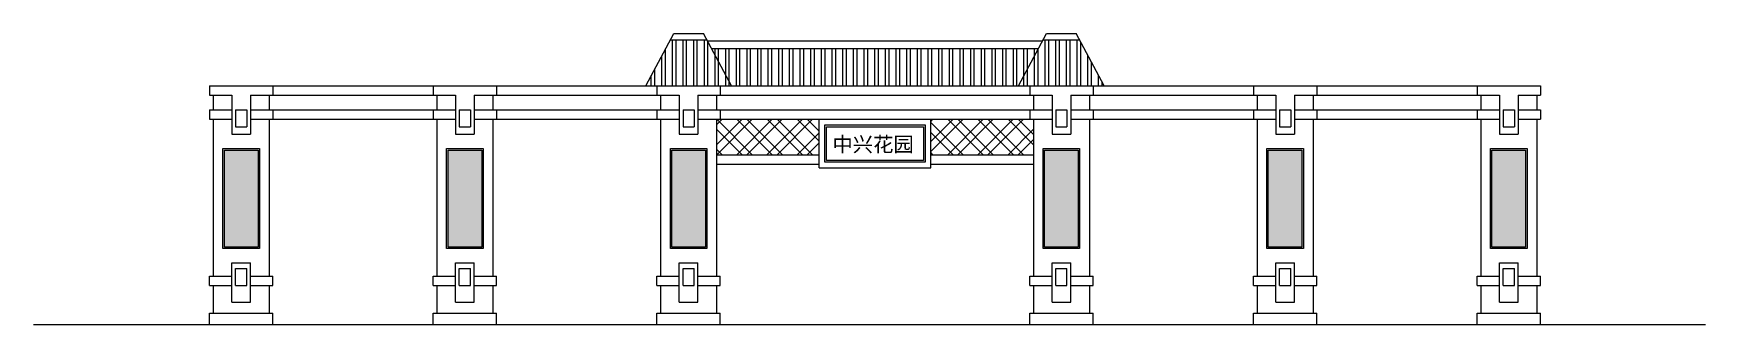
# Model space of a CAD drawing. Extents: x -1237597 to -1121401, y 701438 to 763997.
# Drawn here: x -1232330 to -1187477, y 702170 to 709970 of the extents above; entities that cross this region are included whole.
import ezdxf

# ---------------------------------------------------------------- set-up
doc = ezdxf.new("R2010")
doc.units = 0
doc.header["$LTSCALE"] = 300
doc.header["$MEASUREMENT"] = 0
doc.layers.get('0').update_dxf_attribs({"linetype": 'CONTINUOUS'})
doc.layers.add('3', color=3, linetype='CONTINUOUS')
doc.layers.add('PH', color=8, linetype='CONTINUOUS')
doc.styles.get("Standard").update_dxf_attribs({"font": 'simsun.ttf', "height": 200})
pattern_1 = [(315, (-1213188.8, 696082.67), (-404.112, -404.112), []), (315, (-1212919.4, 696082.67), (-404.112, -404.112), [])]
pattern_2 = [(45, (-1213188.8, 718307.96), (-404.112, 404.112), []), (45, (-1212919.4, 718307.96), (-404.112, 404.112), [])]

msp = doc.modelspace()

# ---------------------------------------------------------------- texts
msp.add_text('中兴花园', height=400).set_placement((-1210898.2, 706798.4))

# ---------------------------------------------------------------- hatches: boundary and pattern name
at = {"layer": 'PH'}
h = msp.add_hatch(dxfattribs=at)
h.set_pattern_fill('ANSI32', color=256, scale=30, angle=45, style=0)
h.set_pattern_definition([(90, (-1213188.83, 722163.8), (-285.75, 3e-14), []), (90, (-1213093.58, 722259.05), (-285.75, 3e-14), [])])
h.paths.add_polyline_path([(-1213605.8, 708570.3), (-1214264.7, 709800.3), (-1215246.9, 709800.3), (-1215905.8, 708570.3)])
h.paths.add_polyline_path([(-1205905.8, 708570.3), (-1205370.1, 709570.3), (-1214141.5, 709570.3), (-1213605.8, 708570.3)])
h.paths.add_polyline_path([(-1203605.8, 708570.3), (-1204264.7, 709800.3), (-1205246.9, 709800.3), (-1205905.8, 708570.3)])
h = msp.add_hatch(dxfattribs=at)
h.set_pattern_fill('ANSI32', color=256, scale=60, style=0)
h.set_pattern_definition(pattern_1)
h.paths.add_polyline_path([(-1211255.8, 706720.3), (-1213905.8, 706720.3), (-1214005.8, 706720.3), (-1214005.8, 707670.3), (-1211255.8, 707670.3)])
h = msp.add_hatch(dxfattribs=at)
h.set_pattern_fill('ANSI32', color=256, scale=60, style=0)
h.set_pattern_definition(pattern_2)
h.paths.add_polyline_path([(-1213905.8, 707670.3), (-1214005.8, 707670.3), (-1214005.8, 706720.3), (-1211255.8, 706720.3), (-1211255.8, 707670.3)])
h = msp.add_hatch(dxfattribs=at)
h.set_pattern_fill('ANSI32', color=256, scale=60, style=0)
h.set_pattern_definition(pattern_1)
h.paths.add_polyline_path([(-1205505.8, 706720.3), (-1205605.8, 706720.3), (-1208255.8, 706720.3), (-1208255.8, 707670.3), (-1205505.8, 707670.3)])
h = msp.add_hatch(dxfattribs=at)
h.set_pattern_fill('ANSI32', color=256, scale=60, style=0)
h.set_pattern_definition(pattern_2)
h.paths.add_polyline_path([(-1208255.8, 707670.3), (-1208255.8, 706720.3), (-1205505.8, 706720.3), (-1205505.8, 707670.3), (-1205605.8, 707670.3)])
h = msp.add_hatch(dxfattribs=at)
h.set_pattern_fill('AR-CONC', color=9, scale=2, style=0)
h.set_pattern_definition([(50, (-1211249.8, 715188.33), (364.3693, -31.878), [38.1, -419.1]), (355, (-1211249.8, 715188.33), (-70.486, 382.113), [30.48, -335.28]), (100.451, (-1211219.43, 715185.68), (293.885, 350.2334), [32.38, -356.18]), (46.1842, (-1211249.8, 715289.93), (542.158, -84.085), [57.15, -628.65]), (96.6356, (-1211204.6, 715282.93), (474.808, 494.851), [48.57, -534.27]), (351.184, (-1211249.8, 715289.93), (474.81, 494.85), [45.72, -502.92]), (21, (-1211199, 715264.53), (303.2298, -204.531), [38.1, -419.1]), (326, (-1211199, 715264.53), (123.604, 368.376), [30.48, -335.28]), (71.4514, (-1211173.73, 715247.5), (426.833, 163.846), [32.38, -356.18]), (37.5, (-1211249.8, 715188.33), (6.1772, 169.1101), [0, -331.216, 0, -340.36, 0, -336.55]), (7.5, (-1211249.8, 715188.33), (133.6393, 200.3611), [0, -194.056, 0, -323.596, 0, -128.27]), (327.5, (-1211363.08, 715188.33), (271.1812, -11.4575), [0, -127, 0, -396.24, 0, -525.78]), (317.5, (-1211413.88, 715188.33), (296.2584, 50.853), [0, -165.1, 0, -263.144, 0, -373.38])])
h.paths.add_polyline_path([(-1226305.8, 706845.3), (-1227205.8, 706845.3), (-1227205.8, 704245.3), (-1226305.8, 704245.3)])
h.paths.add_polyline_path([(-1220305.8, 706845.3), (-1221205.8, 706845.3), (-1221205.8, 704245.3), (-1220305.8, 704245.3)])
h.paths.add_polyline_path([(-1214305.8, 706845.3), (-1215205.8, 706845.3), (-1215205.8, 704245.3), (-1214305.8, 704245.3)])
h = msp.add_hatch(dxfattribs=at)
h.set_pattern_fill('AR-CONC', color=9, scale=2, style=0)
h.set_pattern_definition([(50, (-1213188.83, 718307.96), (364.3693, -31.878), [38.1, -419.1]), (355, (-1213188.83, 718307.96), (-70.4857, 382.1133), [30.48, -335.28]), (100.451, (-1213158.46, 718305.3), (293.885, 350.2334), [32.38, -356.18]), (46.1842, (-1213188.83, 718409.56), (542.158, -84.085), [57.15, -628.65]), (96.6356, (-1213143.65, 718402.55), (474.808, 494.851), [48.57, -534.27]), (351.184, (-1213188.8, 718409.56), (474.809, 494.85), [45.72, -502.92]), (21, (-1213138.03, 718384.16), (303.2298, -204.531), [38.1, -419.1]), (326, (-1213138.03, 718384.16), (123.604, 368.376), [30.48, -335.28]), (71.4514, (-1213112.76, 718367.1), (426.833, 163.8457), [32.38, -356.18]), (37.5, (-1213188.83, 718307.96), (6.1772, 169.1101), [0, -331.216, 0, -340.36, 0, -336.55]), (7.5, (-1213188.83, 718307.96), (133.6393, 200.3611), [0, -194.056, 0, -323.596, 0, -128.27]), (327.5, (-1213302.11, 718307.96), (271.1812, -11.4575), [0, -127, 0, -396.24, 0, -525.78]), (317.5, (-1213352.9, 718307.96), (296.2584, 50.853), [0, -165.1, 0, -263.144, 0, -373.38])])
h.paths.add_polyline_path([(-1205205.8, 704245.3), (-1204305.8, 704245.3), (-1204305.8, 706845.3), (-1205205.8, 706845.3)])
h.paths.add_polyline_path([(-1198305.8, 706845.3), (-1199205.8, 706845.3), (-1199205.8, 704245.3), (-1198305.8, 704245.3)])
h.paths.add_polyline_path([(-1193205.8, 704245.3), (-1192305.8, 704245.3), (-1192305.8, 706845.3), (-1193205.8, 706845.3)])

# ---------------------------------------------------------------- linework, layer by layer
for p, q in [((-1215905.8, 708570.3), (-1215155.8, 709970.3)), ((-1215246.9, 709800.3), (-1214264.7, 709800.3)), ((-1215155.8, 709970.3), (-1214355.8, 709970.3)), ((-1213605.8, 708570.3), (-1214355.8, 709970.3)), ((-1214248.7, 709770.3), (-1205263, 709770.3)), ((-1205905.8, 708570.3), (-1205155.8, 709970.3)), ((-1205246.9, 709800.3), (-1204264.7, 709800.3)), ((-1205155.8, 709970.3), (-1204355.8, 709970.3)), ((-1203605.8, 708570.3), (-1204355.8, 709970.3)), ((-1214141.5, 709570.3), (-1205370.1, 709570.3)), ((-1227605.8, 708570.3), (-1191905.8, 708570.3)), ((-1227605.8, 708570.3), (-1227605.8, 708320.3)), ((-1227605.8, 708320.3), (-1227005.8, 708320.3)), ((-1227505.8, 708320.3), (-1227505.8, 707920.3)), ((-1227005.8, 708320.3), (-1227005.8, 707270.3)), ((-1226505.8, 708320.3), (-1225905.8, 708320.3)), ((-1226505.8, 708320.3), (-1226505.8, 707270.3)), ((-1226005.8, 708320.3), (-1226005.8, 707920.3)), ((-1225905.8, 708570.3), (-1225905.8, 708320.3)), ((-1221605.8, 708570.3), (-1221605.8, 708320.3)), ((-1221605.8, 708320.3), (-1221005.8, 708320.3)), ((-1221505.8, 708320.3), (-1221505.8, 707920.3)), ((-1221005.8, 708320.3), (-1221005.8, 707270.3)), ((-1220505.8, 708320.3), (-1220505.8, 707270.3)), ((-1220505.8, 708320.3), (-1219905.8, 708320.3)), ((-1220005.8, 708320.3), (-1220005.8, 707920.3)), ((-1219905.8, 708570.3), (-1219905.8, 708320.3)), ((-1215605.8, 708570.3), (-1215605.8, 708320.3)), ((-1215605.8, 708320.3), (-1215005.8, 708320.3)), ((-1215505.8, 708320.3), (-1215505.8, 707920.3)), ((-1215005.8, 708320.3), (-1215005.8, 707270.3)), ((-1214505.8, 708320.3), (-1214505.8, 707270.3)), ((-1214505.8, 708320.3), (-1213905.8, 708320.3)), ((-1214005.8, 708320.3), (-1214005.8, 707920.3)), ((-1213905.8, 708570.3), (-1213905.8, 708320.3)), ((-1205605.8, 708570.3), (-1205605.8, 708320.3)), ((-1205605.8, 708320.3), (-1205005.8, 708320.3)), ((-1205505.8, 708320.3), (-1205505.8, 707920.3)), ((-1205005.8, 708320.3), (-1205005.8, 707270.3)), ((-1204505.8, 708320.3), (-1203905.8, 708320.3)), ((-1204505.8, 708320.3), (-1204505.8, 707270.3)), ((-1204005.8, 708320.3), (-1204005.8, 707920.3)), ((-1203905.8, 708570.3), (-1203905.8, 708320.3)), ((-1199605.8, 708570.3), (-1199605.8, 708320.3)), ((-1199605.8, 708320.3), (-1199005.8, 708320.3)), ((-1199505.8, 708320.3), (-1199505.8, 707920.3)), ((-1199005.8, 708320.3), (-1199005.8, 707270.3)), ((-1198505.8, 708320.3), (-1198505.8, 707270.3)), ((-1198505.8, 708320.3), (-1197905.8, 708320.3)), ((-1198005.8, 708320.3), (-1198005.8, 707920.3)), ((-1197905.8, 708570.3), (-1197905.8, 708320.3)), ((-1193605.8, 708570.3), (-1193605.8, 708320.3)), ((-1193605.8, 708320.3), (-1193005.8, 708320.3)), ((-1193505.8, 708320.3), (-1193505.8, 707920.3)), ((-1193005.8, 708320.3), (-1193005.8, 707270.3)), ((-1192505.8, 708320.3), (-1192505.8, 707270.3)), ((-1192505.8, 708320.3), (-1191905.8, 708320.3)), ((-1192005.8, 708320.3), (-1192005.8, 707920.3)), ((-1191905.8, 708570.3), (-1191905.8, 708320.3)), ((-1227605.8, 707920.3), (-1227005.8, 707920.3)), ((-1227605.8, 707920.3), (-1227605.8, 707670.3)), ((-1226905.8, 707920.3), (-1226905.8, 707470.3)), ((-1226905.8, 707920.3), (-1226605.8, 707920.3)), ((-1226605.8, 707920.3), (-1226605.8, 707470.3)), ((-1226505.8, 707920.3), (-1225905.8, 707920.3)), ((-1225905.8, 707920.3), (-1225905.8, 707670.3)), ((-1221605.8, 707920.3), (-1221005.8, 707920.3)), ((-1221605.8, 707920.3), (-1221605.8, 707670.3)), ((-1220905.8, 707920.3), (-1220905.8, 707470.3)), ((-1220905.8, 707920.3), (-1220605.8, 707920.3)), ((-1220605.8, 707920.3), (-1220605.8, 707470.3)), ((-1220505.8, 707920.3), (-1219905.8, 707920.3)), ((-1219905.8, 707920.3), (-1219905.8, 707670.3)), ((-1215605.8, 707920.3), (-1215005.8, 707920.3)), ((-1215605.8, 707920.3), (-1215605.8, 707670.3)), ((-1214905.8, 707920.3), (-1214605.8, 707920.3)), ((-1214905.8, 707920.3), (-1214905.8, 707470.3)), ((-1214605.8, 707920.3), (-1214605.8, 707470.3)), ((-1214505.8, 707920.3), (-1213905.8, 707920.3)), ((-1213905.8, 707920.3), (-1213905.8, 707670.3)), ((-1205605.8, 707920.3), (-1205005.8, 707920.3)), ((-1205605.8, 707920.3), (-1205605.8, 707670.3)), ((-1204905.8, 707920.3), (-1204905.8, 707470.3)), ((-1204905.8, 707920.3), (-1204605.8, 707920.3)), ((-1204605.8, 707920.3), (-1204605.8, 707470.3)), ((-1204505.8, 707920.3), (-1203905.8, 707920.3)), ((-1203905.8, 707920.3), (-1203905.8, 707670.3)), ((-1199605.8, 707920.3), (-1199005.8, 707920.3)), ((-1199605.8, 707920.3), (-1199605.8, 707670.3)), ((-1198905.8, 707920.3), (-1198905.8, 707470.3)), ((-1198905.8, 707920.3), (-1198605.8, 707920.3)), ((-1198605.8, 707920.3), (-1198605.8, 707470.3)), ((-1198505.8, 707920.3), (-1197905.8, 707920.3)), ((-1197905.8, 707920.3), (-1197905.8, 707670.3)), ((-1193605.8, 707920.3), (-1193005.8, 707920.3)), ((-1193605.8, 707920.3), (-1193605.8, 707670.3)), ((-1192905.8, 707920.3), (-1192905.8, 707470.3)), ((-1192905.8, 707920.3), (-1192605.8, 707920.3)), ((-1192605.8, 707920.3), (-1192605.8, 707470.3)), ((-1192505.8, 707920.3), (-1191905.8, 707920.3)), ((-1191905.8, 707920.3), (-1191905.8, 707670.3)), ((-1227605.8, 707670.3), (-1227005.8, 707670.3)), ((-1227505.8, 707670.3), (-1227505.8, 703470.3)), ((-1226905.8, 707470.3), (-1226605.8, 707470.3)), ((-1226505.8, 707670.3), (-1225905.8, 707670.3)), ((-1226005.8, 707670.3), (-1226005.8, 703470.3)), ((-1225905.8, 707670.3), (-1221605.8, 707670.3)), ((-1221605.8, 707670.3), (-1221005.8, 707670.3)), ((-1221505.8, 707670.3), (-1221505.8, 703470.3)), ((-1220905.8, 707470.3), (-1220605.8, 707470.3)), ((-1220505.8, 707670.3), (-1219905.8, 707670.3)), ((-1220005.8, 707670.3), (-1220005.8, 703470.3)), ((-1219905.8, 707670.3), (-1215605.8, 707670.3)), ((-1215605.8, 707670.3), (-1215005.8, 707670.3)), ((-1215505.8, 707670.3), (-1215505.8, 703470.3)), ((-1214905.8, 707470.3), (-1214605.8, 707470.3)), ((-1214505.8, 707670.3), (-1213905.8, 707670.3)), ((-1214005.8, 707670.3), (-1214005.8, 703470.3)), ((-1213905.8, 707670.3), (-1205605.8, 707670.3)), ((-1211255.8, 706370.3), (-1211255.8, 707670.3)), ((-1208255.8, 706370.3), (-1208255.8, 707670.3)), ((-1205605.8, 707670.3), (-1205005.8, 707670.3)), ((-1205505.8, 707670.3), (-1205505.8, 703470.3)), ((-1204905.8, 707470.3), (-1204605.8, 707470.3)), ((-1204505.8, 707670.3), (-1203905.8, 707670.3)), ((-1204005.8, 707670.3), (-1204005.8, 703470.3)), ((-1203905.8, 707670.3), (-1199605.8, 707670.3)), ((-1199605.8, 707670.3), (-1199005.8, 707670.3)), ((-1199505.8, 707670.3), (-1199505.8, 703470.3)), ((-1198905.8, 707470.3), (-1198605.8, 707470.3)), ((-1198505.8, 707670.3), (-1197905.8, 707670.3)), ((-1198005.8, 707670.3), (-1198005.8, 703470.3)), ((-1197905.8, 707670.3), (-1193605.8, 707670.3)), ((-1193605.8, 707670.3), (-1193005.8, 707670.3)), ((-1193505.8, 707670.3), (-1193505.8, 703470.3)), ((-1192905.8, 707470.3), (-1192605.8, 707470.3)), ((-1192505.8, 707670.3), (-1191905.8, 707670.3)), ((-1192005.8, 707670.3), (-1192005.8, 703470.3)), ((-1227005.8, 707270.3), (-1226505.8, 707270.3)), ((-1221005.8, 707270.3), (-1220505.8, 707270.3)), ((-1215005.8, 707270.3), (-1214505.8, 707270.3)), ((-1205005.8, 707270.3), (-1204505.8, 707270.3)), ((-1199005.8, 707270.3), (-1198505.8, 707270.3)), ((-1193005.8, 707270.3), (-1192505.8, 707270.3)), ((-1214005.8, 706720.3), (-1211255.8, 706720.3)), ((-1214005.8, 706470.3), (-1211255.8, 706470.3)), ((-1208255.8, 706720.3), (-1205505.8, 706720.3)), ((-1208255.8, 706470.3), (-1205505.8, 706470.3)), ((-1211255.8, 706370.3), (-1208255.8, 706370.3)), ((-1227005.8, 702770.3), (-1227005.8, 703820.3)), ((-1227005.8, 703820.3), (-1226505.8, 703820.3)), ((-1226505.8, 702770.3), (-1226505.8, 703820.3)), ((-1221005.8, 702770.3), (-1221005.8, 703820.3)), ((-1221005.8, 703820.3), (-1220505.8, 703820.3)), ((-1220505.8, 702770.3), (-1220505.8, 703820.3)), ((-1215005.8, 702770.3), (-1215005.8, 703820.3)), ((-1215005.8, 703820.3), (-1214505.8, 703820.3)), ((-1214505.8, 702770.3), (-1214505.8, 703820.3)), ((-1205005.8, 702770.3), (-1205005.8, 703820.3)), ((-1205005.8, 703820.3), (-1204505.8, 703820.3)), ((-1204505.8, 702770.3), (-1204505.8, 703820.3)), ((-1199005.8, 702770.3), (-1199005.8, 703820.3)), ((-1199005.8, 703820.3), (-1198505.8, 703820.3)), ((-1198505.8, 702770.3), (-1198505.8, 703820.3)), ((-1193005.8, 702770.3), (-1193005.8, 703820.3)), ((-1193005.8, 703820.3), (-1192505.8, 703820.3)), ((-1192505.8, 702770.3), (-1192505.8, 703820.3)), ((-1227605.8, 703470.3), (-1227005.8, 703470.3)), ((-1227605.8, 703220.3), (-1227605.8, 703470.3)), ((-1226905.8, 703220.3), (-1226905.8, 703670.3)), ((-1226905.8, 703670.3), (-1226605.8, 703670.3)), ((-1226605.8, 703220.3), (-1226605.8, 703670.3)), ((-1226505.8, 703470.3), (-1225905.8, 703470.3)), ((-1225905.8, 703220.3), (-1225905.8, 703470.3)), ((-1221605.8, 703470.3), (-1221005.8, 703470.3)), ((-1221605.8, 703220.3), (-1221605.8, 703470.3)), ((-1220905.8, 703220.3), (-1220905.8, 703670.3)), ((-1220905.8, 703670.3), (-1220605.8, 703670.3)), ((-1220605.8, 703220.3), (-1220605.8, 703670.3)), ((-1220505.8, 703470.3), (-1219905.8, 703470.3)), ((-1219905.8, 703220.3), (-1219905.8, 703470.3)), ((-1215605.8, 703470.3), (-1215005.8, 703470.3)), ((-1215605.8, 703220.3), (-1215605.8, 703470.3)), ((-1214905.8, 703670.3), (-1214605.8, 703670.3)), ((-1214905.8, 703220.3), (-1214905.8, 703670.3)), ((-1214605.8, 703220.3), (-1214605.8, 703670.3)), ((-1214505.8, 703470.3), (-1213905.8, 703470.3)), ((-1213905.8, 703220.3), (-1213905.8, 703470.3)), ((-1205605.8, 703470.3), (-1205005.8, 703470.3)), ((-1205605.8, 703220.3), (-1205605.8, 703470.3)), ((-1204905.8, 703670.3), (-1204605.8, 703670.3)), ((-1204905.8, 703220.3), (-1204905.8, 703670.3)), ((-1204605.8, 703220.3), (-1204605.8, 703670.3)), ((-1204505.8, 703470.3), (-1203905.8, 703470.3)), ((-1203905.8, 703220.3), (-1203905.8, 703470.3)), ((-1199605.8, 703470.3), (-1199005.8, 703470.3)), ((-1199605.8, 703220.3), (-1199605.8, 703470.3)), ((-1198905.8, 703220.3), (-1198905.8, 703670.3)), ((-1198905.8, 703670.3), (-1198605.8, 703670.3)), ((-1198605.8, 703220.3), (-1198605.8, 703670.3)), ((-1198505.8, 703470.3), (-1197905.8, 703470.3)), ((-1197905.8, 703220.3), (-1197905.8, 703470.3)), ((-1193605.8, 703470.3), (-1193005.8, 703470.3)), ((-1193605.8, 703220.3), (-1193605.8, 703470.3)), ((-1192905.8, 703220.3), (-1192905.8, 703670.3)), ((-1192905.8, 703670.3), (-1192605.8, 703670.3)), ((-1192605.8, 703220.3), (-1192605.8, 703670.3)), ((-1192505.8, 703470.3), (-1191905.8, 703470.3)), ((-1191905.8, 703220.3), (-1191905.8, 703470.3)), ((-1227605.8, 703220.3), (-1227005.8, 703220.3)), ((-1227505.8, 703220.3), (-1227505.8, 702470.3)), ((-1226905.8, 703220.3), (-1226605.8, 703220.3)), ((-1226505.8, 703220.3), (-1225905.8, 703220.3)), ((-1226005.8, 703220.3), (-1226005.8, 702470.3)), ((-1221605.8, 703220.3), (-1221005.8, 703220.3)), ((-1221505.8, 703220.3), (-1221505.8, 702470.3)), ((-1220905.8, 703220.3), (-1220605.8, 703220.3)), ((-1220505.8, 703220.3), (-1219905.8, 703220.3)), ((-1220005.8, 703220.3), (-1220005.8, 702470.3)), ((-1215605.8, 703220.3), (-1215005.8, 703220.3)), ((-1215505.8, 703220.3), (-1215505.8, 702470.3)), ((-1214905.8, 703220.3), (-1214605.8, 703220.3)), ((-1214505.8, 703220.3), (-1213905.8, 703220.3)), ((-1214005.8, 703220.3), (-1214005.8, 702470.3)), ((-1205605.8, 703220.3), (-1205005.8, 703220.3)), ((-1205505.8, 703220.3), (-1205505.8, 702470.3)), ((-1204905.8, 703220.3), (-1204605.8, 703220.3)), ((-1204505.8, 703220.3), (-1203905.8, 703220.3)), ((-1204005.8, 703220.3), (-1204005.8, 702470.3)), ((-1199605.8, 703220.3), (-1199005.8, 703220.3)), ((-1199505.8, 703220.3), (-1199505.8, 702470.3)), ((-1198905.8, 703220.3), (-1198605.8, 703220.3)), ((-1198505.8, 703220.3), (-1197905.8, 703220.3)), ((-1198005.8, 703220.3), (-1198005.8, 702470.3)), ((-1193605.8, 703220.3), (-1193005.8, 703220.3)), ((-1193505.8, 703220.3), (-1193505.8, 702470.3)), ((-1192905.8, 703220.3), (-1192605.8, 703220.3)), ((-1192505.8, 703220.3), (-1191905.8, 703220.3)), ((-1192005.8, 703220.3), (-1192005.8, 702470.3)), ((-1227605.8, 702470.3), (-1225905.8, 702470.3)), ((-1227605.8, 702170.3), (-1227605.8, 702470.3)), ((-1227005.8, 702770.3), (-1226505.8, 702770.3)), ((-1225905.8, 702170.3), (-1225905.8, 702470.3)), ((-1221605.8, 702470.3), (-1219905.8, 702470.3)), ((-1221605.8, 702170.3), (-1221605.8, 702470.3)), ((-1221005.8, 702770.3), (-1220505.8, 702770.3)), ((-1219905.8, 702170.3), (-1219905.8, 702470.3)), ((-1215605.8, 702470.3), (-1213905.8, 702470.3)), ((-1215605.8, 702170.3), (-1215605.8, 702470.3)), ((-1215005.8, 702770.3), (-1214505.8, 702770.3)), ((-1213905.8, 702170.3), (-1213905.8, 702470.3)), ((-1205605.8, 702470.3), (-1203905.8, 702470.3)), ((-1205605.8, 702170.3), (-1205605.8, 702470.3)), ((-1205005.8, 702770.3), (-1204505.8, 702770.3)), ((-1203905.8, 702170.3), (-1203905.8, 702470.3)), ((-1199605.8, 702470.3), (-1197905.8, 702470.3)), ((-1199605.8, 702170.3), (-1199605.8, 702470.3)), ((-1199005.8, 702770.3), (-1198505.8, 702770.3)), ((-1197905.8, 702170.3), (-1197905.8, 702470.3)), ((-1193605.8, 702470.3), (-1191905.8, 702470.3)), ((-1193605.8, 702170.3), (-1193605.8, 702470.3)), ((-1193005.8, 702770.3), (-1192505.8, 702770.3)), ((-1191905.8, 702170.3), (-1191905.8, 702470.3))]:
    msp.add_line(p, q)
for points in [[(-1208405.8, 706520.3), (-1211105.8, 706520.3), (-1211105.8, 707520.3), (-1208405.8, 707520.3)], [(-1227245.8, 704205.3), (-1227245.8, 706885.3), (-1226265.8, 706885.3), (-1226265.8, 704205.3)], [(-1221245.8, 704205.3), (-1221245.8, 706885.3), (-1220265.8, 706885.3), (-1220265.8, 704205.3)], [(-1215245.8, 704205.3), (-1215245.8, 706885.3), (-1214265.8, 706885.3), (-1214265.8, 704205.3)], [(-1205245.8, 704205.3), (-1205245.8, 706885.3), (-1204265.8, 706885.3), (-1204265.8, 704205.3)], [(-1199245.8, 704205.3), (-1199245.8, 706885.3), (-1198265.8, 706885.3), (-1198265.8, 704205.3)], [(-1193245.8, 704205.3), (-1193245.8, 706885.3), (-1192265.8, 706885.3), (-1192265.8, 704205.3)]]:
    msp.add_lwpolyline(points, close=True)
at = {"layer": '3', "color": 6}
msp.add_line((-1232330, 702170.3), (-1187476.7, 702170.3), dxfattribs=at)
at = {"layer": 'PH'}
for p, q in [((-1225905.8, 708320.3), (-1221605.8, 708320.3)), ((-1219905.8, 708320.3), (-1215605.8, 708320.3)), ((-1213905.8, 708320.3), (-1205605.8, 708320.3)), ((-1203905.8, 708320.3), (-1199605.8, 708320.3)), ((-1197905.8, 708320.3), (-1193605.8, 708320.3)), ((-1225905.8, 707920.3), (-1221605.8, 707920.3)), ((-1219905.8, 707920.3), (-1215605.8, 707920.3)), ((-1213905.8, 707920.3), (-1205605.8, 707920.3)), ((-1203905.8, 707920.3), (-1199605.8, 707920.3)), ((-1197905.8, 707920.3), (-1193605.8, 707920.3))]:
    msp.add_line(p, q, dxfattribs=at)
for points in [[(-1208455.8, 706570.3), (-1211055.8, 706570.3), (-1211055.8, 707470.3), (-1208455.8, 707470.3)], [(-1227205.8, 704245.3), (-1227205.8, 706845.3), (-1226305.8, 706845.3), (-1226305.8, 704245.3)], [(-1221205.8, 704245.3), (-1221205.8, 706845.3), (-1220305.8, 706845.3), (-1220305.8, 704245.3)], [(-1215205.8, 704245.3), (-1215205.8, 706845.3), (-1214305.8, 706845.3), (-1214305.8, 704245.3)], [(-1205205.8, 704245.3), (-1205205.8, 706845.3), (-1204305.8, 706845.3), (-1204305.8, 704245.3)], [(-1199205.8, 704245.3), (-1199205.8, 706845.3), (-1198305.8, 706845.3), (-1198305.8, 704245.3)], [(-1193205.8, 704245.3), (-1193205.8, 706845.3), (-1192305.8, 706845.3), (-1192305.8, 704245.3)]]:
    msp.add_lwpolyline(points, close=True, dxfattribs=at)

msp.set_redraw_order([(e.dxf.handle, doc.entitydb.next_handle()) for e in msp.query("TEXT MTEXT ATTDEF DIMENSION ARC_DIMENSION")])  # texts and dimensions are drawn at this point

doc.saveas('drawing.dxf')
